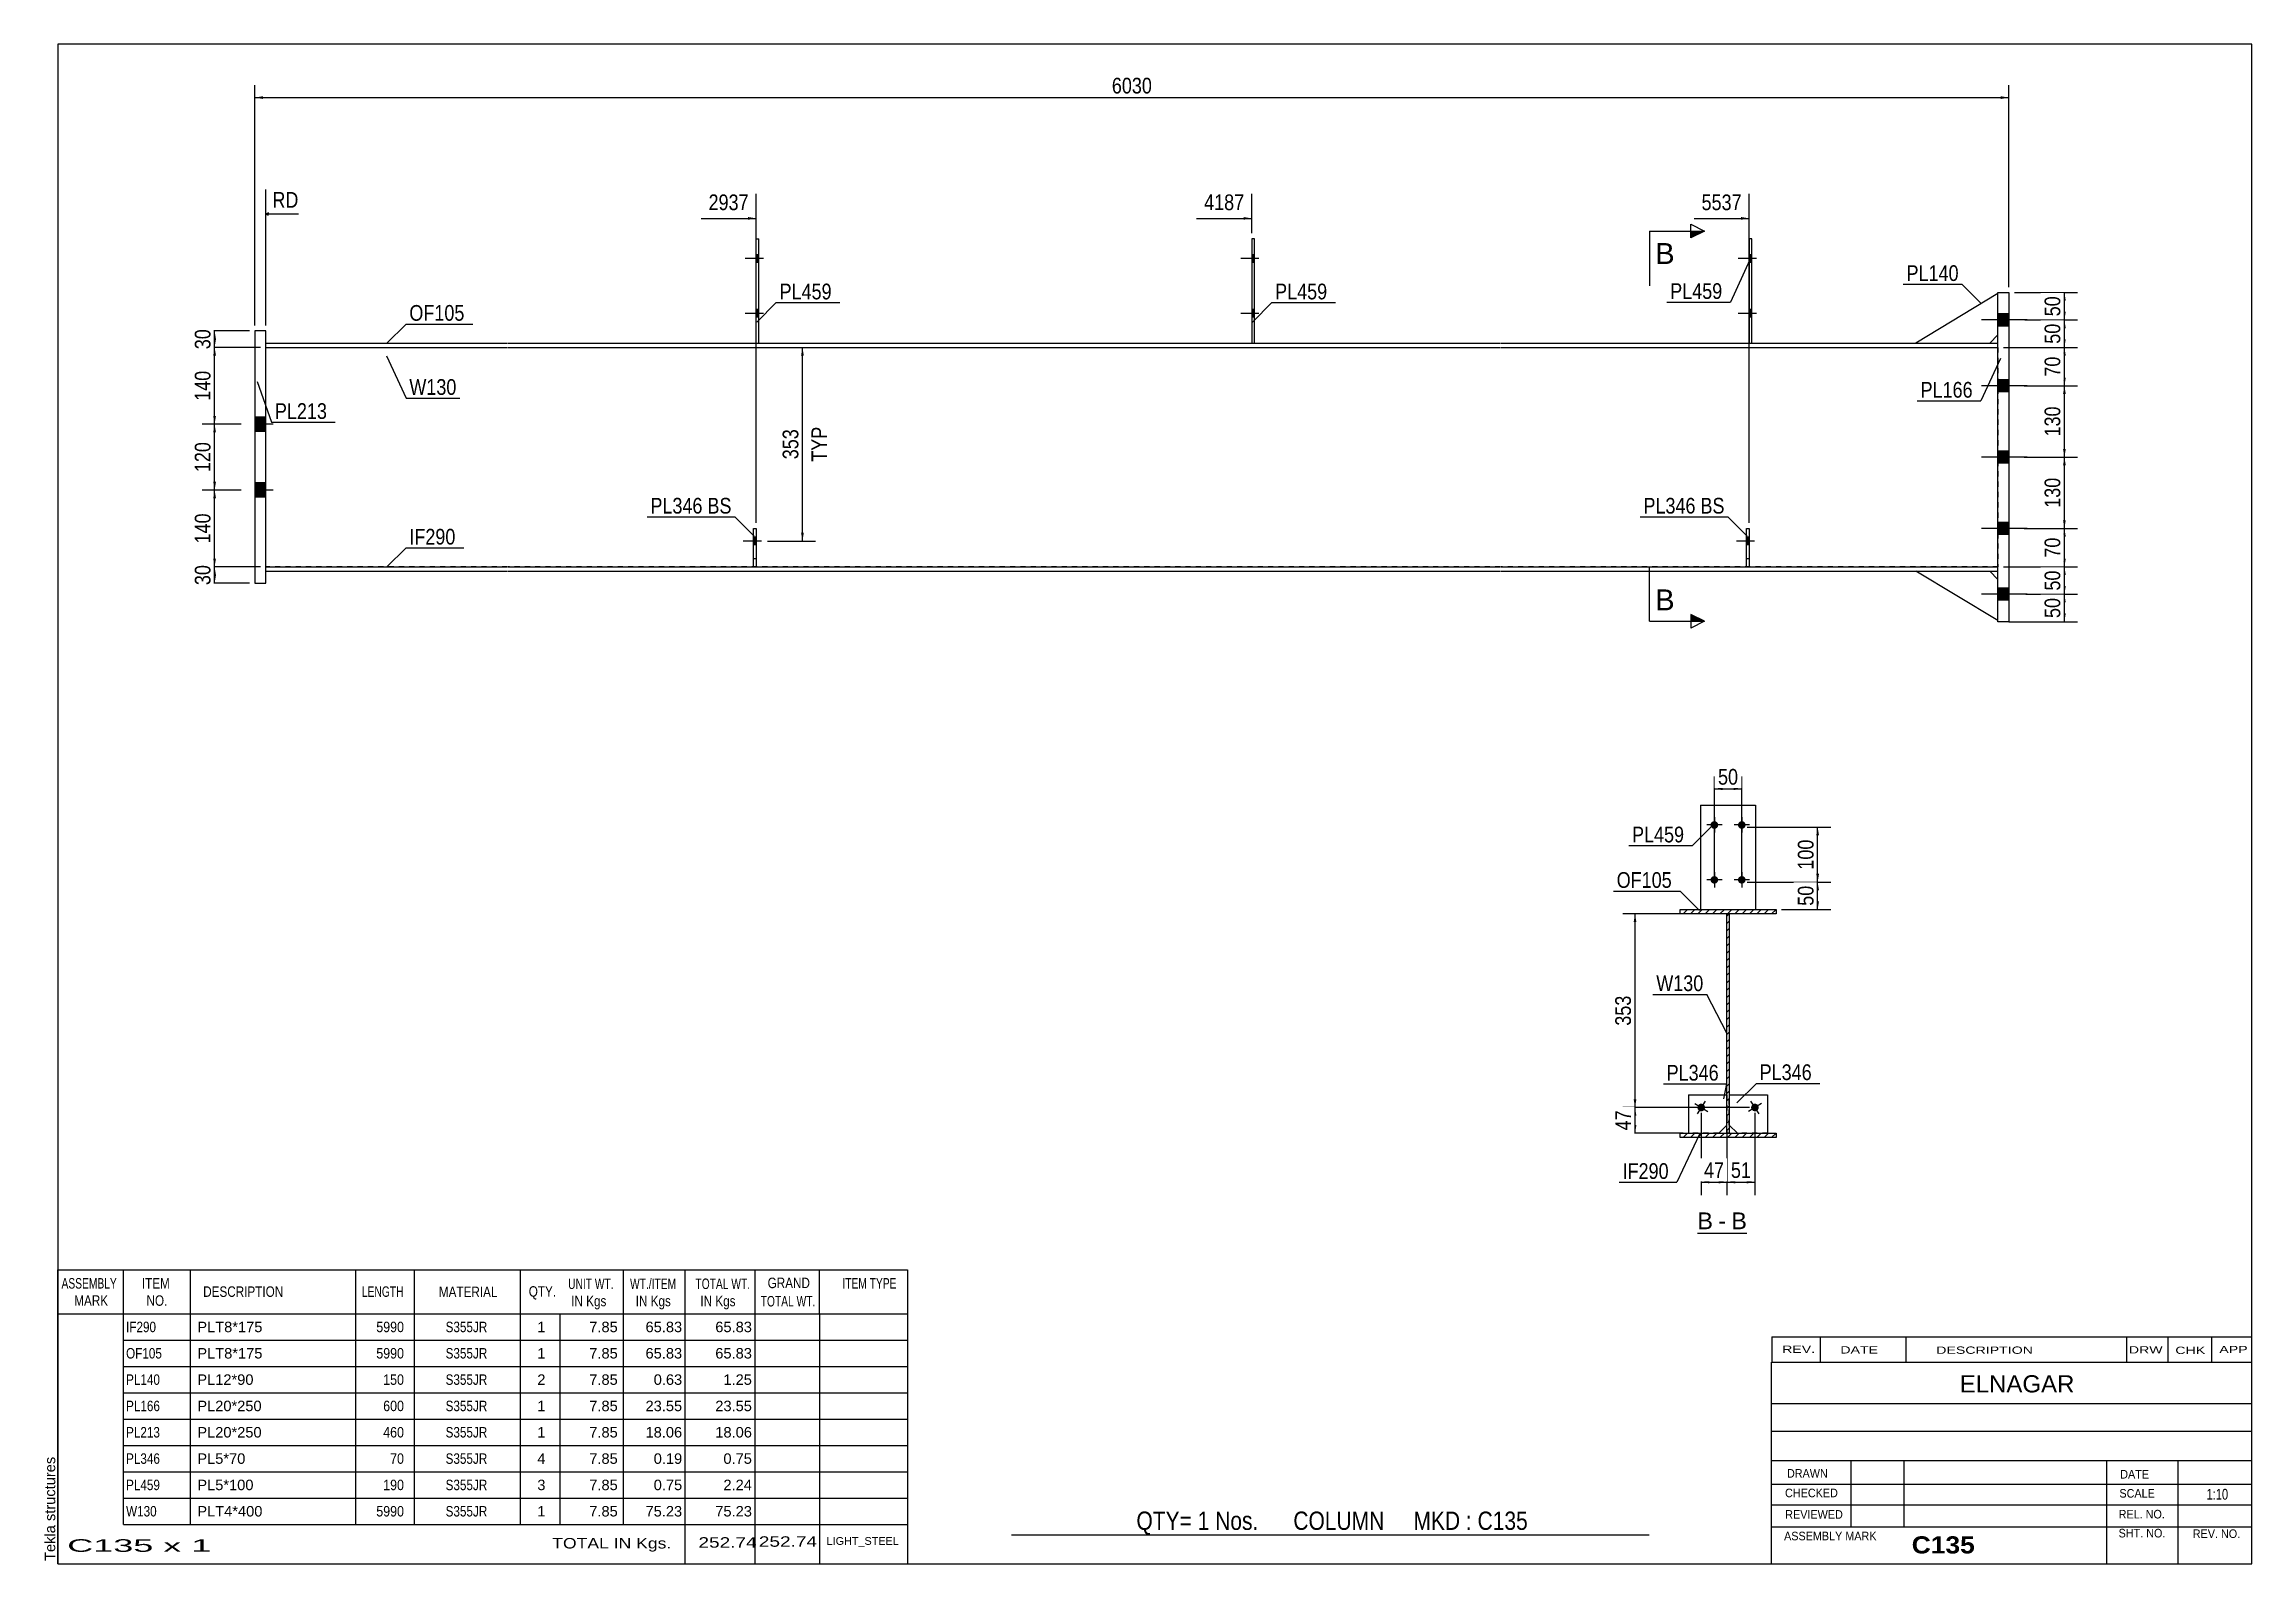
# Model space of a CAD drawing. Header units: millimetres. Extents: x -340 to 63, y -182 to 95.
import ezdxf

# ---------------------------------------------------------------- set-up
doc = ezdxf.new("R2010")
doc.units = ezdxf.units.MM
doc.linetypes.add('DXK_LINE_DOT1', pattern=[1.8814, 0.9407, -0.9407])
doc.linetypes.add('DXK_LINE_DOT2', pattern=[3.9198, 1.9599, -1.9599])
doc.styles.add('Arial', font='ARIAL.TTF', dxfattribs={"height": 0.2})
doc.styles.add('Arial Bold', font='ARIALBD.TTF', dxfattribs={"height": 0.2})
doc.styles.add('Arial Narrow', font='ARIALN.TTF', dxfattribs={"height": 0.2})

# ---------------------------------------------------------------- blocks, each defined once
blk = doc.blocks.new('Unknown-627317178-1209')
at = {"color": 5, "linetype": 'Continuous'}
for p, q in [((62.59, 95.28), (-337.41, 95.28)), ((-337.41, 95.28), (-337.41, -181.72)), ((62.59, -181.72), (62.59, 95.28)), ((-337.41, -181.72), (62.59, -181.72))]:
    blk.add_line(p, q, dxfattribs=at)
at = {"color": 174, "linetype": 'Continuous', "style": 'Arial'}
blk.add_text('Tekla structures', height=1.9102, rotation=90, dxfattribs=at).set_placement((-337.91, -181.22))
blk = doc.blocks.new('Unknown-627317178-13 - 1755')
at = {"color": 7, "linetype": 'Continuous'}
blk.add_line((-38.51, -121.5), (-29.49, -121.5), dxfattribs=at)
at = {"color": 0, "linetype": 'Continuous'}
blk.add_wipeout([(-35.67, -120.75), (-35.67, -117.55), (-38.51, -117.55), (-38.51, -120.75)], dxfattribs=at)
blk.add_wipeout([(-33.29, -120.75), (-33.29, -117.55), (-34.71, -117.55), (-34.71, -120.75)], dxfattribs=at)
at = {"color": 96, "linetype": 'Continuous', "style": 'Arial'}
blk.add_text('B', height=3.06, dxfattribs=at).set_placement((-38.51, -120.75))
at = {"color": 0, "linetype": 'Continuous'}
blk.add_wipeout([(-29.49, -120.75), (-29.49, -117.55), (-32.33, -117.55), (-32.33, -120.75)], dxfattribs=at)
at = {"color": 96, "linetype": 'Continuous', "style": 'Arial'}
for s, p in [('-', (-34.71, -120.75)), ('B', (-32.33, -120.75))]:
    blk.add_text(s, height=3.06, dxfattribs=at).set_placement(p)
blk = doc.blocks.new('Part-627317178-1471 - 1261')
at = {"color": 2, "linetype": 'Continuous'}
for p, q in [((-299.5, 40.8), (-255.5, 40.8)), ((-255.4, 40.8), (-164.8, 40.8)), ((-164.7, 40.8), (-74.45, 40.8)), ((-74.35, 40.8), (16.3, 40.8)), ((-299.5, 40), (-255.5, 40)), ((-255.4, 40), (-164.8, 40)), ((-164.7, 40), (-74.45, 40)), ((-74.35, 40), (16.3, 40))]:
    blk.add_line(p, q, dxfattribs=at)
at = {"color": 7, "linetype": 'DXK_LINE_DOT1'}
for p, q in [((-299.5, 40), (-299.5, 40.8)), ((16.3, 40), (16.3, 40.8))]:
    blk.add_line(p, q, dxfattribs=at)
blk = doc.blocks.new('Bolt-627317178-1264 - 1261')
at = {"linetype": 'Continuous'}
for points in [[(-28.55, 55.5), (-28.55, 56.9), (-29.05, 56.9), (-29.05, 55.5)], [(-28.55, 55.5), (-28.55, 56.9), (-29.05, 56.9), (-29.05, 55.5)], [(-28.55, 45.5), (-28.55, 46.9), (-29.05, 46.9), (-29.05, 45.5)], [(-28.55, 45.5), (-28.55, 46.9), (-29.05, 46.9), (-29.05, 45.5)]]:
    blk.add_hatch(color=3, dxfattribs=at).paths.add_polyline_path(points)
at = {"color": 3, "linetype": 'Continuous'}
for p, q in [((-28.55, 56.9), (-29.05, 56.9)), ((-28.55, 56.9), (-29.05, 56.9)), ((-27.75, 56.2), (-31.05, 56.2)), ((-27.75, 56.2), (-31.05, 56.2)), ((-28.55, 55.5), (-29.05, 55.5)), ((-28.55, 55.5), (-29.05, 55.5)), ((-27.75, 46.2), (-31.05, 46.2)), ((-27.75, 46.2), (-31.05, 46.2)), ((-28.55, 46.9), (-29.05, 46.9)), ((-28.55, 46.9), (-29.05, 46.9)), ((-28.55, 45.5), (-29.05, 45.5)), ((-28.55, 45.5), (-29.05, 45.5))]:
    blk.add_line(p, q, dxfattribs=at)
blk = doc.blocks.new('Bolt-627317178-1265 - 1261')
at = {"linetype": 'Continuous'}
for points in [[(-209.6, 55.5), (-209.6, 56.9), (-210.1, 56.9), (-210.1, 55.5)], [(-209.6, 55.5), (-209.6, 56.9), (-210.1, 56.9), (-210.1, 55.5)], [(-209.6, 45.5), (-209.6, 46.9), (-210.1, 46.9), (-210.1, 45.5)], [(-209.6, 45.5), (-209.6, 46.9), (-210.1, 46.9), (-210.1, 45.5)]]:
    blk.add_hatch(color=3, dxfattribs=at).paths.add_polyline_path(points)
at = {"color": 3, "linetype": 'Continuous'}
for p, q in [((-209.6, 56.9), (-210.1, 56.9)), ((-209.6, 56.9), (-210.1, 56.9)), ((-208.8, 56.2), (-212.1, 56.2)), ((-208.8, 56.2), (-212.1, 56.2)), ((-209.6, 55.5), (-210.1, 55.5)), ((-209.6, 55.5), (-210.1, 55.5)), ((-208.8, 46.2), (-212.1, 46.2)), ((-208.8, 46.2), (-212.1, 46.2)), ((-209.6, 46.9), (-210.1, 46.9)), ((-209.6, 46.9), (-210.1, 46.9)), ((-209.6, 45.5), (-210.1, 45.5)), ((-209.6, 45.5), (-210.1, 45.5))]:
    blk.add_line(p, q, dxfattribs=at)
blk = doc.blocks.new('Bolt-627317178-1266 - 1261')
at = {"linetype": 'Continuous'}
for points in [[(-119.25, 55.5), (-119.25, 56.9), (-119.75, 56.9), (-119.75, 55.5)], [(-119.25, 55.5), (-119.25, 56.9), (-119.75, 56.9), (-119.75, 55.5)], [(-119.25, 45.5), (-119.25, 46.9), (-119.75, 46.9), (-119.75, 45.5)], [(-119.25, 45.5), (-119.25, 46.9), (-119.75, 46.9), (-119.75, 45.5)]]:
    blk.add_hatch(color=3, dxfattribs=at).paths.add_polyline_path(points)
at = {"color": 3, "linetype": 'Continuous'}
for p, q in [((-119.25, 56.9), (-119.75, 56.9)), ((-119.25, 56.9), (-119.75, 56.9)), ((-118.45, 56.2), (-121.75, 56.2)), ((-118.45, 56.2), (-121.75, 56.2)), ((-119.25, 55.5), (-119.75, 55.5)), ((-119.25, 55.5), (-119.75, 55.5)), ((-118.45, 46.2), (-121.75, 46.2)), ((-118.45, 46.2), (-121.75, 46.2)), ((-119.25, 46.9), (-119.75, 46.9)), ((-119.25, 46.9), (-119.75, 46.9)), ((-119.25, 45.5), (-119.75, 45.5)), ((-119.25, 45.5), (-119.75, 45.5))]:
    blk.add_line(p, q, dxfattribs=at)
blk = doc.blocks.new('Bolt-627317178-1267 - 1261')
at = {"linetype": 'Continuous'}
blk.add_hatch(color=3, dxfattribs=at).paths.add_polyline_path([(-210.1, 4), (-210.1, 5.4), (-210.6, 5.4), (-210.6, 4)])
at = {"color": 3, "linetype": 'Continuous'}
for p, q in [((-209.15, 4.7), (-212.45, 4.7)), ((-210.1, 5.4), (-210.6, 5.4)), ((-210.1, 4), (-210.6, 4))]:
    blk.add_line(p, q, dxfattribs=at)
blk = doc.blocks.new('Part-627317178-1331 - 1261')
at = {"color": 7, "linetype": 'DXK_LINE_DOT1'}
for p, q in [((-29.55, 0), (-29.55, 7)), ((-29.55, 7), (-29.05, 7)), ((-29.05, 7), (-29.05, 0))]:
    blk.add_line(p, q, dxfattribs=at)
blk = doc.blocks.new('Bolt-627317178-1268 - 1261')
at = {"color": 3, "linetype": 'DXK_LINE_DOT2'}
for p, q in [((-209.15, 4.7), (-212.45, 4.7)), ((-210.1, 5.4), (-210.6, 5.4)), ((-210.1, 4), (-210.6, 4))]:
    blk.add_line(p, q, dxfattribs=at)
blk = doc.blocks.new('Bolt-627317178-1269 - 1261')
at = {"linetype": 'Continuous'}
for points in [[(-301.5, 27.3), (-301.5, 24.7), (-299.5, 24.7), (-299.5, 27.3)], [(-301.5, 27.3), (-301.5, 24.7), (-299.5, 24.7), (-299.5, 27.3)], [(-301.5, 15.3), (-301.5, 12.7), (-299.5, 12.7), (-299.5, 15.3)], [(-301.5, 15.3), (-301.5, 12.7), (-299.5, 12.7), (-299.5, 15.3)]]:
    blk.add_hatch(color=3, dxfattribs=at).paths.add_polyline_path(points)
at = {"color": 3, "linetype": 'Continuous'}
for p, q in [((-299.5, 27.3), (-301.5, 27.3)), ((-299.5, 27.3), (-301.5, 27.3)), ((-298.2, 26), (-301.5, 26)), ((-298.2, 26), (-301.5, 26)), ((-299.5, 24.7), (-301.5, 24.7)), ((-299.5, 24.7), (-301.5, 24.7)), ((-299.5, 15.3), (-301.5, 15.3)), ((-299.5, 15.3), (-301.5, 15.3)), ((-298.2, 14), (-301.5, 14)), ((-298.2, 14), (-301.5, 14)), ((-299.5, 12.7), (-301.5, 12.7)), ((-299.5, 12.7), (-301.5, 12.7))]:
    blk.add_line(p, q, dxfattribs=at)
blk = doc.blocks.new('Part-627317178-1405 - 1261')
at = {"color": 2, "linetype": 'Continuous'}
for p, q in [((-299.5, 43), (-301.5, 43)), ((-301.5, 43), (-301.5, -3)), ((-299.5, -3), (-299.5, 43)), ((-301.5, -3), (-299.5, -3))]:
    blk.add_line(p, q, dxfattribs=at)
blk = doc.blocks.new('Bolt-627317178-1270 - 1261')
at = {"linetype": 'Continuous'}
for points in [[(16.3, 46.1), (16.3, 43.9), (18.3, 43.9), (18.3, 46.1)], [(16.3, 46.1), (16.3, 43.9), (18.3, 43.9), (18.3, 46.1)], [(16.3, 34.1), (16.3, 31.9), (18.3, 31.9), (18.3, 34.1)], [(16.3, 34.1), (16.3, 31.9), (18.3, 31.9), (18.3, 34.1)], [(16.3, 21.1), (16.3, 18.9), (18.3, 18.9), (18.3, 21.1)], [(16.3, 21.1), (16.3, 18.9), (18.3, 18.9), (18.3, 21.1)], [(16.3, 8.1), (16.3, 5.9), (18.3, 5.9), (18.3, 8.1)], [(16.3, 8.1), (16.3, 5.9), (18.3, 5.9), (18.3, 8.1)], [(16.3, -3.9), (16.3, -6.1), (18.3, -6.1), (18.3, -3.9)], [(16.3, -3.9), (16.3, -6.1), (18.3, -6.1), (18.3, -3.9)]]:
    blk.add_hatch(color=3, dxfattribs=at).paths.add_polyline_path(points)
at = {"color": 3, "linetype": 'Continuous'}
for p, q in [((21.6, 45), (13.3, 45)), ((21.6, 45), (13.3, 45)), ((18.3, 46.1), (16.3, 46.1)), ((18.3, 46.1), (16.3, 46.1)), ((18.3, 43.9), (16.3, 43.9)), ((18.3, 43.9), (16.3, 43.9)), ((21.6, 33), (13.3, 33)), ((21.6, 33), (13.3, 33)), ((18.3, 34.1), (16.3, 34.1)), ((18.3, 34.1), (16.3, 34.1)), ((18.3, 31.9), (16.3, 31.9)), ((18.3, 31.9), (16.3, 31.9)), ((18.3, 21.1), (16.3, 21.1)), ((18.3, 21.1), (16.3, 21.1)), ((21.6, 20), (13.3, 20)), ((21.6, 20), (13.3, 20)), ((18.3, 18.9), (16.3, 18.9)), ((18.3, 18.9), (16.3, 18.9)), ((18.3, 8.1), (16.3, 8.1)), ((18.3, 8.1), (16.3, 8.1)), ((21.6, 7), (13.3, 7)), ((21.6, 7), (13.3, 7)), ((18.3, 5.9), (16.3, 5.9)), ((18.3, 5.9), (16.3, 5.9)), ((18.3, -3.9), (16.3, -3.9)), ((18.3, -3.9), (16.3, -3.9)), ((21.6, -5), (13.3, -5)), ((21.6, -5), (13.3, -5)), ((18.3, -6.1), (16.3, -6.1)), ((18.3, -6.1), (16.3, -6.1))]:
    blk.add_line(p, q, dxfattribs=at)
blk = doc.blocks.new('Part-627317178-1287 - 1261')
at = {"color": 7, "linetype": 'DXK_LINE_DOT1'}
for p, q in [((-299.5, 40), (-255.5, 40)), ((-299.5, 0), (-299.5, 40)), ((-255.4, 40), (-164.8, 40)), ((-164.7, 40), (-74.45, 40)), ((-74.35, 40), (16.3, 40)), ((16.3, 40), (16.3, 0)), ((-255.5, 0), (-299.5, 0)), ((-164.8, 0), (-255.4, 0)), ((-74.45, 0), (-164.7, 0)), ((16.3, 0), (-74.35, 0))]:
    blk.add_line(p, q, dxfattribs=at)
blk = doc.blocks.new('Part-627317178-1373 - 1261')
at = {"color": 7, "linetype": 'DXK_LINE_DOT1'}
for p, q in [((-210.6, 0), (-210.6, 7)), ((-210.6, 7), (-210.1, 7)), ((-210.1, 7), (-210.1, 0))]:
    blk.add_line(p, q, dxfattribs=at)
blk = doc.blocks.new('Part-627317178-1309 - 1261')
at = {"color": 2, "linetype": 'Continuous'}
for p, q in [((-29.55, 0), (-29.55, 7)), ((-29.55, 7), (-29.05, 7)), ((-29.05, 7), (-29.05, 0))]:
    blk.add_line(p, q, dxfattribs=at)
at = {"color": 7, "linetype": 'DXK_LINE_DOT1'}
blk.add_line((-29.55, 1.5), (-29.05, 1.5), dxfattribs=at)
blk = doc.blocks.new('Part-627317178-1353 - 1261')
at = {"color": 2, "linetype": 'Continuous'}
for p, q in [((-28.55, 59.8), (-29.05, 59.8)), ((-29.05, 59.8), (-29.05, 40.8)), ((-28.55, 40.8), (-28.55, 59.8))]:
    blk.add_line(p, q, dxfattribs=at)
at = {"color": 7, "linetype": 'DXK_LINE_DOT1'}
blk.add_line((-29.05, 40.8), (-28.55, 40.8), dxfattribs=at)
blk = doc.blocks.new('Part-627317178-1358 - 1261')
at = {"color": 2, "linetype": 'Continuous'}
for p, q in [((-210.1, 40.8), (-210.1, 59.8)), ((-210.1, 59.8), (-209.6, 59.8)), ((-209.6, 40.8), (-209.6, 59.8))]:
    blk.add_line(p, q, dxfattribs=at)
at = {"color": 7, "linetype": 'DXK_LINE_DOT1'}
blk.add_line((-210.1, 40.8), (-209.6, 40.8), dxfattribs=at)
blk = doc.blocks.new('Part-627317178-1427 - 1261')
at = {"color": 2, "linetype": 'Continuous'}
for p, q in [((16.3, 50), (18.3, 50)), ((16.3, -10), (16.3, 50)), ((18.3, 50), (18.3, -10)), ((18.3, -10), (16.3, -10))]:
    blk.add_line(p, q, dxfattribs=at)
blk = doc.blocks.new('Part-627317178-1363 - 1261')
at = {"color": 2, "linetype": 'Continuous'}
for p, q in [((-119.25, 59.8), (-119.75, 59.8)), ((-119.75, 59.8), (-119.75, 40.8)), ((-119.25, 40.8), (-119.25, 59.8))]:
    blk.add_line(p, q, dxfattribs=at)
at = {"color": 7, "linetype": 'DXK_LINE_DOT1'}
blk.add_line((-119.75, 40.8), (-119.25, 40.8), dxfattribs=at)
blk = doc.blocks.new('Part-627317178-1368 - 1261')
at = {"color": 2, "linetype": 'Continuous'}
for p, q in [((-210.6, 0), (-210.6, 7)), ((-210.6, 7), (-210.1, 7)), ((-210.1, 7), (-210.1, 0))]:
    blk.add_line(p, q, dxfattribs=at)
at = {"color": 7, "linetype": 'DXK_LINE_DOT1'}
blk.add_line((-210.6, 1.5), (-210.1, 1.5), dxfattribs=at)
blk = doc.blocks.new('Part-627317178-1378 - 1261')
at = {"color": 2, "linetype": 'Continuous'}
for p, q in [((16.3, -9.8), (1.3, -0.8)), ((14.8, -0.8), (16.3, -2.3))]:
    blk.add_line(p, q, dxfattribs=at)
at = {"color": 7, "linetype": 'DXK_LINE_DOT1'}
for p, q in [((1.3, -0.8), (14.8, -0.8)), ((16.3, -9.8), (16.3, -2.3))]:
    blk.add_line(p, q, dxfattribs=at)
blk = doc.blocks.new('Part-627317178-1383 - 1261')
at = {"color": 2, "linetype": 'Continuous'}
for p, q in [((16.3, 49.8), (1.3, 40.8)), ((14.8, 40.8), (16.3, 42.3))]:
    blk.add_line(p, q, dxfattribs=at)
at = {"color": 7, "linetype": 'DXK_LINE_DOT1'}
for p, q in [((16.3, 42.3), (16.3, 49.8)), ((1.3, 40.8), (14.8, 40.8))]:
    blk.add_line(p, q, dxfattribs=at)
blk = doc.blocks.new('Part-627317178-1449 - 1261')
at = {"color": 2, "linetype": 'Continuous'}
for p, q in [((-299.5, 0), (-255.5, 0)), ((-255.4, 0), (-164.8, 0)), ((-164.7, 0), (-74.45, 0)), ((-74.35, 0), (16.3, 0)), ((-299.5, -0.8), (-255.5, -0.8)), ((-255.4, -0.8), (-164.8, -0.8)), ((-164.7, -0.8), (-74.45, -0.8)), ((-74.35, -0.8), (16.3, -0.8))]:
    blk.add_line(p, q, dxfattribs=at)
at = {"color": 7, "linetype": 'DXK_LINE_DOT1'}
for p, q in [((-299.5, -0.8), (-299.5, 0)), ((16.3, -0.8), (16.3, 0))]:
    blk.add_line(p, q, dxfattribs=at)
blk = doc.blocks.new('Bolt-627317178-1472 - 1261')
at = {"color": 3, "linetype": 'DXK_LINE_DOT2'}
for p, q in [((-28.1, 4.7), (-31.4, 4.7)), ((-29.05, 5.4), (-29.55, 5.4)), ((-29.05, 4), (-29.55, 4))]:
    blk.add_line(p, q, dxfattribs=at)
blk = doc.blocks.new('Bolt-627317178-1473 - 1261')
at = {"linetype": 'Continuous'}
blk.add_hatch(color=3, dxfattribs=at).paths.add_polyline_path([(-29.05, 4), (-29.05, 5.4), (-29.55, 5.4), (-29.55, 4)])
at = {"color": 3, "linetype": 'Continuous'}
for p, q in [((-28.1, 4.7), (-31.4, 4.7)), ((-29.05, 5.4), (-29.55, 5.4)), ((-29.05, 4), (-29.55, 4))]:
    blk.add_line(p, q, dxfattribs=at)
blk = doc.blocks.new('Bolt-627317178-1759 - 1755')
at = {"linetype": 'Continuous'}
blk.add_hatch(color=3, dxfattribs=at).paths.add_polyline_path([(-37.44, -97.97, -1), (-38.19, -99.15, -1)])
at = {"color": 3, "linetype": 'Continuous'}
for p, q in [((-39, -97.81), (-36.63, -99.31)), ((-37.06, -97.38), (-38.57, -99.74))]:
    blk.add_line(p, q, dxfattribs=at)
blk = doc.blocks.new('Bolt-627317178-1758 - 1755')
at = {"linetype": 'Continuous'}
blk.add_hatch(color=3, dxfattribs=at).paths.add_polyline_path([(-27.64, -99.15, -1), (-28.39, -97.97, -1)])
at = {"color": 3, "linetype": 'Continuous'}
for p, q in [((-26.83, -97.81), (-29.2, -99.31)), ((-27.26, -99.74), (-28.77, -97.38))]:
    blk.add_line(p, q, dxfattribs=at)
blk = doc.blocks.new('Bolt-627317178-1760 - 1755')
at = {"linetype": 'Continuous'}
for points in [[(-34.71, -47.06, -1), (-36.11, -47.06, -1)], [(-29.71, -47.06, -1), (-31.11, -47.06, -1)], [(-34.71, -57.06, -1), (-36.11, -57.06, -1)], [(-29.71, -57.06, -1), (-31.11, -57.06, -1)]]:
    blk.add_hatch(color=3, dxfattribs=at).paths.add_polyline_path(points)
at = {"color": 3, "linetype": 'Continuous'}
for p, q in [((-34.01, -47.06), (-36.81, -47.06)), ((-35.41, -45.66), (-35.41, -48.46)), ((-29.01, -47.06), (-31.81, -47.06)), ((-30.41, -45.66), (-30.41, -48.46)), ((-35.41, -55.66), (-35.41, -58.46)), ((-30.41, -55.66), (-30.41, -58.46)), ((-34.01, -57.06), (-36.81, -57.06)), ((-29.01, -57.06), (-31.81, -57.06))]:
    blk.add_line(p, q, dxfattribs=at)
blk = doc.blocks.new('Part-627317178-1771 - 1755')
at = {"linetype": 'Continuous'}
h = blk.add_hatch(dxfattribs=at)
h.set_pattern_fill('', scale=0.3, style=0, pattern_type=0)
h.set_pattern_definition([(45, (-32.7145, -63.2624), (-0.67352, 0.67352), [])])
h.paths.add_polyline_path([(-32.71, -103.26), (-32.71, -63.26), (-33.11, -63.26), (-33.11, -103.26)])
at = {"color": 2, "linetype": 'Continuous'}
for p, q in [((-33.11, -103.26), (-33.11, -63.26)), ((-33.11, -63.26), (-32.71, -63.26)), ((-32.71, -63.26), (-32.71, -103.26)), ((-32.71, -103.26), (-33.11, -103.26))]:
    blk.add_line(p, q, dxfattribs=at)
blk = doc.blocks.new('Part-627317178-1772 - 1755')
at = {"color": 2, "linetype": 'Continuous'}
for p, q in [((-32.71, -96.26), (-25.71, -96.26)), ((-25.71, -96.26), (-25.71, -103.26)), ((-31.21, -103.26), (-32.71, -101.76))]:
    blk.add_line(p, q, dxfattribs=at)
at = {"color": 7, "linetype": 'DXK_LINE_DOT1'}
for p, q in [((-32.71, -101.76), (-32.71, -96.26)), ((-25.71, -103.26), (-31.21, -103.26))]:
    blk.add_line(p, q, dxfattribs=at)
blk = doc.blocks.new('Part-627317178-1773 - 1755')
at = {"color": 2, "linetype": 'Continuous'}
for p, q in [((-40.11, -96.26), (-33.11, -96.26)), ((-40.11, -96.26), (-40.11, -103.26)), ((-33.11, -101.76), (-34.61, -103.26))]:
    blk.add_line(p, q, dxfattribs=at)
at = {"color": 7, "linetype": 'DXK_LINE_DOT1'}
for p, q in [((-33.11, -96.26), (-33.11, -101.76)), ((-34.61, -103.26), (-40.11, -103.26))]:
    blk.add_line(p, q, dxfattribs=at)
blk = doc.blocks.new('Part-627317178-1774 - 1755')
at = {"color": 2, "linetype": 'Continuous'}
for p, q in [((-37.91, -43.46), (-27.91, -43.46)), ((-37.91, -43.46), (-37.91, -62.46)), ((-27.91, -43.46), (-27.91, -62.46))]:
    blk.add_line(p, q, dxfattribs=at)
at = {"color": 7, "linetype": 'DXK_LINE_DOT1'}
blk.add_line((-37.91, -62.46), (-27.91, -62.46), dxfattribs=at)
blk = doc.blocks.new('Part-627317178-1812 - 1755')
at = {"linetype": 'Continuous'}
h = blk.add_hatch(dxfattribs=at)
h.set_pattern_fill('', scale=0.3, style=0, pattern_type=0)
h.set_pattern_definition([(45, (-24.1645, -103.2624), (-0.67352, 0.67352), [])])
h.paths.add_polyline_path([(-24.16, -104.06), (-24.16, -103.26), (-41.66, -103.26), (-41.66, -104.06)])
at = {"color": 2, "linetype": 'Continuous'}
for p, q in [((-41.66, -104.06), (-41.66, -103.26)), ((-41.66, -103.26), (-24.16, -103.26)), ((-24.16, -104.06), (-41.66, -104.06)), ((-24.16, -103.26), (-24.16, -104.06))]:
    blk.add_line(p, q, dxfattribs=at)
blk = doc.blocks.new('Part-627317178-1817 - 1755')
at = {"linetype": 'Continuous'}
h = blk.add_hatch(dxfattribs=at)
h.set_pattern_fill('', scale=0.3, style=0, pattern_type=0)
h.set_pattern_definition([(45, (-24.1645, -62.4624), (-0.67352, 0.67352), [])])
h.paths.add_polyline_path([(-24.16, -63.26), (-24.16, -62.46), (-41.66, -62.46), (-41.66, -63.26)])
at = {"color": 2, "linetype": 'Continuous'}
for p, q in [((-41.66, -63.26), (-41.66, -62.46)), ((-41.66, -62.46), (-24.16, -62.46)), ((-24.16, -63.26), (-41.66, -63.26)), ((-24.16, -62.46), (-24.16, -63.26))]:
    blk.add_line(p, q, dxfattribs=at)
blk = doc.blocks.new('StraightDimension-627317178-1520 - 1261')
at = {"linetype": 'Continuous'}
for points in [[(-309.1, 12.5), (-308.85, 14), (-308.6, 12.5)], [(-308.6, 1.5), (-308.85, 0), (-309.1, 1.5)]]:
    blk.add_hatch(color=7, dxfattribs=at).paths.add_polyline_path(points)
at = {"color": 7, "linetype": 'Continuous'}
for p, q in [((-304, 14), (-311.1, 14)), ((-308.85, 0), (-308.85, 14)), ((-300.5, 0), (-311.1, 0))]:
    blk.add_line(p, q, dxfattribs=at)
at = {"color": 0}
blk.add_wipeout([(-309, 10.34), (-313.2, 10.34), (-313.2, 3.66), (-309, 3.66)], dxfattribs=at)
at = {"color": 3, "style": 'Arial Narrow'}
blk.add_text('140', height=2.863, rotation=90.0002, dxfattribs=at).set_placement((-309.6, 4.26))
blk = doc.blocks.new('StraightDimension-627317178-2735 - 1261')
at = {"linetype": 'Continuous'}
for points in [[(28.16, 31.5), (28.41, 33), (28.66, 31.5)], [(28.66, 21.5), (28.41, 20), (28.16, 21.5)]]:
    blk.add_hatch(color=7, dxfattribs=at).paths.add_polyline_path(points)
at = {"color": 7, "linetype": 'Continuous'}
for p, q in [((21.09, 33), (30.81, 33)), ((28.41, 20), (28.41, 33)), ((21.09, 20), (30.81, 20))]:
    blk.add_line(p, q, dxfattribs=at)
at = {"color": 0}
blk.add_wipeout([(28.26, 29.84), (24.06, 29.84), (24.06, 23.16), (28.26, 23.16)], dxfattribs=at)
at = {"color": 3, "style": 'Arial Narrow'}
blk.add_text('130', height=2.863, rotation=90.0002, dxfattribs=at).set_placement((27.66, 23.76))
blk = doc.blocks.new('StraightDimension-627317178-1538 - 1261')
at = {"linetype": 'Continuous'}
for points in [[(-309.1, -1.5), (-308.85, 0), (-308.6, -1.5)], [(-308.6, -1.5), (-308.85, -3), (-309.1, -1.5)]]:
    blk.add_hatch(color=7, dxfattribs=at).paths.add_polyline_path(points)
at = {"color": 7, "linetype": 'Continuous'}
for p, q in [((-300.5, 0), (-311.1, 0)), ((-308.85, -3), (-308.85, 0)), ((-302.5, -3), (-311.1, -3))]:
    blk.add_line(p, q, dxfattribs=at)
at = {"color": 0}
blk.add_wipeout([(-309, 0.93), (-313.2, 0.93), (-313.2, -3.93), (-309, -3.93)], dxfattribs=at)
at = {"color": 3, "style": 'Arial Narrow'}
blk.add_text('30', height=2.863, rotation=90.0002, dxfattribs=at).set_placement((-309.6, -3.33))
blk = doc.blocks.new('StraightDimension-627317178-2736 - 1261')
at = {"linetype": 'Continuous'}
for points in [[(28.16, 18.5), (28.41, 20), (28.66, 18.5)], [(28.66, 8.5), (28.41, 7), (28.16, 8.5)]]:
    blk.add_hatch(color=7, dxfattribs=at).paths.add_polyline_path(points)
at = {"color": 7, "linetype": 'Continuous'}
for p, q in [((21.09, 20), (30.81, 20)), ((28.41, 7), (28.41, 20)), ((21.09, 7), (30.81, 7))]:
    blk.add_line(p, q, dxfattribs=at)
at = {"color": 0}
blk.add_wipeout([(28.26, 16.84), (24.06, 16.84), (24.06, 10.16), (28.26, 10.16)], dxfattribs=at)
at = {"color": 3, "style": 'Arial Narrow'}
blk.add_text('130', height=2.863, rotation=90.0002, dxfattribs=at).set_placement((27.66, 10.76))
blk = doc.blocks.new('StraightDimension-627317178-2732 - 1261')
at = {"linetype": 'Continuous'}
for points in [[(28.16, 48.5), (28.41, 50), (28.66, 48.5)], [(28.66, 46.5), (28.41, 45), (28.16, 46.5)]]:
    blk.add_hatch(color=7, dxfattribs=at).paths.add_polyline_path(points)
at = {"color": 7, "linetype": 'Continuous'}
for p, q in [((19.3, 50), (30.81, 50)), ((28.41, 45), (28.41, 50)), ((21.18, 45), (30.81, 45))]:
    blk.add_line(p, q, dxfattribs=at)
at = {"color": 0}
blk.add_wipeout([(28.26, 49.93), (24.06, 49.93), (24.06, 45.07), (28.26, 45.07)], dxfattribs=at)
at = {"color": 3, "style": 'Arial Narrow'}
blk.add_text('50', height=2.863, rotation=90.0002, dxfattribs=at).set_placement((27.66, 45.67))
blk = doc.blocks.new('StraightDimension-627317178-2965 - 1261')
at = {"linetype": 'Continuous'}
blk.add_hatch(color=7, dxfattribs=at).paths.add_polyline_path([(-30.55, 63.77), (-29.05, 63.52), (-30.55, 63.27)])
at = {"color": 7, "linetype": 'Continuous'}
for p, q in [((-29.05, 8), (-29.05, 68.02)), ((-39.11, 63.52), (-29.05, 63.52))]:
    blk.add_line(p, q, dxfattribs=at)
at = {"color": 0}
blk.add_wipeout([(-29.82, 64.42), (-29.82, 68.62), (-38.34, 68.62), (-38.34, 64.42)], dxfattribs=at)
at = {"color": 3, "style": 'Arial Narrow'}
blk.add_text('5537', height=2.863, dxfattribs=at).set_placement((-37.74, 65.02))
blk = doc.blocks.new('StraightDimension-627317178-2966 - 1261')
at = {"linetype": 'Continuous'}
blk.add_hatch(color=7, dxfattribs=at).paths.add_polyline_path([(-121.25, 63.77), (-119.75, 63.52), (-121.25, 63.27)])
at = {"color": 7, "linetype": 'Continuous'}
for p, q in [((-119.75, 60.8), (-119.75, 68.02)), ((-129.81, 63.52), (-119.75, 63.52))]:
    blk.add_line(p, q, dxfattribs=at)
at = {"color": 0}
blk.add_wipeout([(-120.53, 64.42), (-120.53, 68.62), (-129.04, 68.62), (-129.04, 64.42)], dxfattribs=at)
at = {"color": 3, "style": 'Arial Narrow'}
blk.add_text('4187', height=2.863, dxfattribs=at).set_placement((-128.44, 65.02))
blk = doc.blocks.new('StraightDimension-627317178-1620 - 1261')
at = {"linetype": 'Continuous'}
for points in [[(-300, 85.29), (-301.5, 85.54), (-300, 85.79)], [(16.8, 85.79), (18.3, 85.54), (16.8, 85.29)]]:
    blk.add_hatch(color=7, dxfattribs=at).paths.add_polyline_path(points)
at = {"color": 7, "linetype": 'Continuous'}
for p, q in [((-301.5, 44), (-301.5, 87.79)), ((-301.5, 85.54), (18.3, 85.54)), ((18.3, 51), (18.3, 87.79))]:
    blk.add_line(p, q, dxfattribs=at)
at = {"color": 0}
blk.add_wipeout([(-137.34, 85.69), (-137.34, 89.89), (-145.86, 89.89), (-145.86, 85.69)], dxfattribs=at)
at = {"color": 3, "style": 'Arial Narrow'}
blk.add_text('6030', height=2.863, dxfattribs=at).set_placement((-145.26, 86.29))
blk = doc.blocks.new('StraightDimension-627317178-1528 - 1261')
at = {"linetype": 'Continuous'}
for points in [[(-309.1, 38.5), (-308.85, 40), (-308.6, 38.5)], [(-308.6, 27.5), (-308.85, 26), (-309.1, 27.5)]]:
    blk.add_hatch(color=7, dxfattribs=at).paths.add_polyline_path(points)
at = {"color": 7, "linetype": 'Continuous'}
for p, q in [((-300.5, 40), (-311.1, 40)), ((-308.85, 26), (-308.85, 40)), ((-304, 26), (-311.1, 26))]:
    blk.add_line(p, q, dxfattribs=at)
at = {"color": 0}
blk.add_wipeout([(-309, 36.34), (-313.2, 36.34), (-313.2, 29.66), (-309, 29.66)], dxfattribs=at)
at = {"color": 3, "style": 'Arial Narrow'}
blk.add_text('140', height=2.863, rotation=90.0002, dxfattribs=at).set_placement((-309.6, 30.26))
blk = doc.blocks.new('StraightDimension-627317178-1503 - 1261')
at = {"linetype": 'Continuous'}
for points in [[(-309.1, 41.5), (-308.85, 43), (-308.6, 41.5)], [(-308.6, 41.5), (-308.85, 40), (-309.1, 41.5)]]:
    blk.add_hatch(color=7, dxfattribs=at).paths.add_polyline_path(points)
at = {"color": 7, "linetype": 'Continuous'}
for p, q in [((-302.5, 43), (-311.1, 43)), ((-308.85, 40), (-308.85, 43)), ((-300.5, 40), (-311.1, 40))]:
    blk.add_line(p, q, dxfattribs=at)
at = {"color": 0}
blk.add_wipeout([(-309, 43.93), (-313.2, 43.93), (-313.2, 39.07), (-309, 39.07)], dxfattribs=at)
at = {"color": 3, "style": 'Arial Narrow'}
blk.add_text('30', height=2.863, rotation=90.0002, dxfattribs=at).set_placement((-309.6, 39.67))
blk = doc.blocks.new('StraightDimension-627317178-1629 - 1261')
at = {"linetype": 'Continuous'}
for points in [[(-201.92, 38.5), (-201.67, 40), (-201.42, 38.5)], [(-201.42, 6.2), (-201.67, 4.7), (-201.92, 6.2)]]:
    blk.add_hatch(color=7, dxfattribs=at).paths.add_polyline_path(points)
at = {"color": 7, "linetype": 'Continuous'}
for p, q in [((-203.25, 40), (-199.27, 40)), ((-201.67, 4.7), (-201.67, 40)), ((-208.03, 4.7), (-199.27, 4.7))]:
    blk.add_line(p, q, dxfattribs=at)
at = {"color": 0}
blk.add_wipeout([(-201.82, 25.69), (-206.02, 25.69), (-206.02, 19.01), (-201.82, 19.01)], dxfattribs=at)
at = {"color": 0, "linetype": 'Continuous'}
blk.add_wipeout([(-196.57, 26.14), (-200.77, 26.14), (-200.77, 18.56), (-196.57, 18.56)], dxfattribs=at)
at = {"color": 3, "style": 'Arial Narrow'}
blk.add_text('353', height=2.863, rotation=90.0002, dxfattribs=at).set_placement((-202.42, 19.61))
at = {"color": 3, "linetype": 'Continuous', "style": 'Arial Narrow'}
blk.add_text('TYP', height=2.863, rotation=90.0002, dxfattribs=at).set_placement((-197.17, 19.16))
blk = doc.blocks.new('StraightDimension-627317178-2733 - 1261')
at = {"linetype": 'Continuous'}
for points in [[(28.16, 43.5), (28.41, 45), (28.66, 43.5)], [(28.66, 41.5), (28.41, 40), (28.16, 41.5)]]:
    blk.add_hatch(color=7, dxfattribs=at).paths.add_polyline_path(points)
at = {"color": 7, "linetype": 'Continuous'}
for p, q in [((21.18, 45), (30.81, 45)), ((28.41, 40), (28.41, 45)), ((17.3, 40), (30.81, 40))]:
    blk.add_line(p, q, dxfattribs=at)
at = {"color": 0}
blk.add_wipeout([(28.26, 44.93), (24.06, 44.93), (24.06, 40.07), (28.26, 40.07)], dxfattribs=at)
at = {"color": 3, "style": 'Arial Narrow'}
blk.add_text('50', height=2.863, rotation=90.0002, dxfattribs=at).set_placement((27.66, 40.67))
blk = doc.blocks.new('StraightDimension-627317178-2734 - 1261')
at = {"linetype": 'Continuous'}
for points in [[(28.16, 38.5), (28.41, 40), (28.66, 38.5)], [(28.66, 34.5), (28.41, 33), (28.16, 34.5)]]:
    blk.add_hatch(color=7, dxfattribs=at).paths.add_polyline_path(points)
at = {"color": 7, "linetype": 'Continuous'}
for p, q in [((17.3, 40), (30.81, 40)), ((28.41, 33), (28.41, 40)), ((21.09, 33), (30.81, 33))]:
    blk.add_line(p, q, dxfattribs=at)
at = {"color": 0}
blk.add_wipeout([(28.26, 38.93), (24.06, 38.93), (24.06, 34.07), (28.26, 34.07)], dxfattribs=at)
at = {"color": 3, "style": 'Arial Narrow'}
blk.add_text('70', height=2.863, rotation=90.0002, dxfattribs=at).set_placement((27.66, 34.67))
blk = doc.blocks.new('StraightDimension-627317178-2737 - 1261')
at = {"linetype": 'Continuous'}
for points in [[(28.16, 5.5), (28.41, 7), (28.66, 5.5)], [(28.66, 1.5), (28.41, 0), (28.16, 1.5)]]:
    blk.add_hatch(color=7, dxfattribs=at).paths.add_polyline_path(points)
at = {"color": 7, "linetype": 'Continuous'}
for p, q in [((21.09, 7), (30.81, 7)), ((28.41, 0), (28.41, 7)), ((17.3, 0), (30.81, 0))]:
    blk.add_line(p, q, dxfattribs=at)
at = {"color": 0}
blk.add_wipeout([(28.26, 5.93), (24.06, 5.93), (24.06, 1.07), (28.26, 1.07)], dxfattribs=at)
at = {"color": 3, "style": 'Arial Narrow'}
blk.add_text('70', height=2.863, rotation=90.0002, dxfattribs=at).set_placement((27.66, 1.67))
blk = doc.blocks.new('StraightDimension-627317178-2738 - 1261')
at = {"linetype": 'Continuous'}
for points in [[(28.16, -1.5), (28.41, 0), (28.66, -1.5)], [(28.66, -3.5), (28.41, -5), (28.16, -3.5)]]:
    blk.add_hatch(color=7, dxfattribs=at).paths.add_polyline_path(points)
at = {"color": 7, "linetype": 'Continuous'}
for p, q in [((17.3, 0), (30.81, 0)), ((28.41, -5), (28.41, 0)), ((21.37, -5), (30.81, -5))]:
    blk.add_line(p, q, dxfattribs=at)
at = {"color": 0}
blk.add_wipeout([(28.26, -0.07), (24.06, -0.07), (24.06, -4.93), (28.26, -4.93)], dxfattribs=at)
at = {"color": 3, "style": 'Arial Narrow'}
blk.add_text('50', height=2.863, rotation=90.0002, dxfattribs=at).set_placement((27.66, -4.33))
blk = doc.blocks.new('StraightDimension-627317178-2739 - 1261')
at = {"linetype": 'Continuous'}
for points in [[(28.16, -6.5), (28.41, -5), (28.66, -6.5)], [(28.66, -8.5), (28.41, -10), (28.16, -8.5)]]:
    blk.add_hatch(color=7, dxfattribs=at).paths.add_polyline_path(points)
at = {"color": 7, "linetype": 'Continuous'}
for p, q in [((21.37, -5), (30.81, -5)), ((28.41, -10), (28.41, -5)), ((18.3, -10), (30.81, -10))]:
    blk.add_line(p, q, dxfattribs=at)
at = {"color": 0}
blk.add_wipeout([(28.26, -5.07), (24.06, -5.07), (24.06, -9.93), (28.26, -9.93)], dxfattribs=at)
at = {"color": 3, "style": 'Arial Narrow'}
blk.add_text('50', height=2.863, rotation=90.0002, dxfattribs=at).set_placement((27.66, -9.33))
blk = doc.blocks.new('StraightDimension-627317178-2967 - 1261')
at = {"linetype": 'Continuous'}
blk.add_hatch(color=7, dxfattribs=at).paths.add_polyline_path([(-211.6, 63.77), (-210.1, 63.52), (-211.6, 63.27)])
at = {"color": 7, "linetype": 'Continuous'}
for p, q in [((-210.1, 8), (-210.1, 68.02)), ((-220.16, 63.52), (-210.1, 63.52))]:
    blk.add_line(p, q, dxfattribs=at)
at = {"color": 0, "linetype": 'Continuous'}
blk.add_wipeout([(-292.97, 64.87), (-292.97, 69.07), (-298.91, 69.07), (-298.91, 64.87)], dxfattribs=at)
at = {"color": 7, "linetype": 'Continuous'}
for p, q in [((-299.5, 44), (-299.5, 68.77)), ((-299, 64.52), (-299.5, 64.27)), ((-299, 64.02), (-299.5, 64.27)), ((-293.57, 64.27), (-299.5, 64.27))]:
    blk.add_line(p, q, dxfattribs=at)
at = {"color": 3, "linetype": 'Continuous', "style": 'Arial Narrow'}
blk.add_text('RD', height=2.863, dxfattribs=at).set_placement((-298.31, 65.47))
at = {"color": 0}
blk.add_wipeout([(-210.88, 64.42), (-210.88, 68.62), (-219.39, 68.62), (-219.39, 64.42)], dxfattribs=at)
at = {"color": 3, "style": 'Arial Narrow'}
blk.add_text('2937', height=2.863, dxfattribs=at).set_placement((-218.79, 65.02))
blk = doc.blocks.new('StraightDimension-627317178-2903 - 1261')
at = {"linetype": 'Continuous'}
for points in [[(-309.1, 24.5), (-308.85, 26), (-308.6, 24.5)], [(-308.6, 15.5), (-308.85, 14), (-309.1, 15.5)]]:
    blk.add_hatch(color=7, dxfattribs=at).paths.add_polyline_path(points)
at = {"color": 7, "linetype": 'Continuous'}
for p, q in [((-304, 26), (-311.1, 26)), ((-308.85, 14), (-308.85, 26)), ((-304, 14), (-311.1, 14))]:
    blk.add_line(p, q, dxfattribs=at)
at = {"color": 0}
blk.add_wipeout([(-309, 23.34), (-313.2, 23.34), (-313.2, 16.66), (-309, 16.66)], dxfattribs=at)
at = {"color": 3, "style": 'Arial Narrow'}
blk.add_text('120', height=2.863, rotation=90.0002, dxfattribs=at).set_placement((-309.6, 17.26))
blk = doc.blocks.new('StraightDimension-627317178-2802 - 1755')
at = {"linetype": 'Continuous'}
for points in [[(-33.91, -40.71), (-35.41, -40.46), (-33.91, -40.21)], [(-31.91, -40.21), (-30.41, -40.46), (-31.91, -40.71)]]:
    blk.add_hatch(color=7, dxfattribs=at).paths.add_polyline_path(points)
at = {"color": 7, "linetype": 'Continuous'}
for p, q in [((-35.41, -56.46), (-35.41, -38.21)), ((-30.41, -56.46), (-30.41, -38.21)), ((-35.41, -40.46), (-30.41, -40.46))]:
    blk.add_line(p, q, dxfattribs=at)
at = {"color": 0}
blk.add_wipeout([(-30.49, -40.31), (-30.49, -36.11), (-35.34, -36.11), (-35.34, -40.31)], dxfattribs=at)
at = {"color": 3, "style": 'Arial Narrow'}
blk.add_text('50', height=2.863, dxfattribs=at).set_placement((-34.74, -39.71))
blk = doc.blocks.new('StraightDimension-627317178-2804 - 1755')
at = {"linetype": 'Continuous'}
for points in [[(-16.83, -48.96), (-16.58, -47.46), (-16.33, -48.96)], [(-16.33, -55.96), (-16.58, -57.46), (-16.83, -55.96)]]:
    blk.add_hatch(color=7, dxfattribs=at).paths.add_polyline_path(points)
at = {"color": 7, "linetype": 'Continuous'}
for p, q in [((-29.41, -47.46), (-14.18, -47.46)), ((-16.58, -57.46), (-16.58, -47.46)), ((-29.41, -57.46), (-14.18, -57.46))]:
    blk.add_line(p, q, dxfattribs=at)
at = {"color": 0}
blk.add_wipeout([(-16.73, -49.12), (-20.93, -49.12), (-20.93, -55.8), (-16.73, -55.8)], dxfattribs=at)
at = {"color": 3, "style": 'Arial Narrow'}
blk.add_text('100', height=2.863, rotation=90.0002, dxfattribs=at).set_placement((-17.33, -55.2))
blk = doc.blocks.new('StraightDimension-627317178-2805 - 1755')
at = {"linetype": 'Continuous'}
for points in [[(-16.83, -58.96), (-16.58, -57.46), (-16.33, -58.96)], [(-16.33, -60.96), (-16.58, -62.46), (-16.83, -60.96)]]:
    blk.add_hatch(color=7, dxfattribs=at).paths.add_polyline_path(points)
at = {"color": 7, "linetype": 'Continuous'}
for p, q in [((-29.41, -57.46), (-14.18, -57.46)), ((-16.58, -62.46), (-16.58, -57.46)), ((-23.16, -62.46), (-14.18, -62.46))]:
    blk.add_line(p, q, dxfattribs=at)
at = {"color": 0}
blk.add_wipeout([(-16.73, -57.53), (-20.93, -57.53), (-20.93, -62.39), (-16.73, -62.39)], dxfattribs=at)
at = {"color": 3, "style": 'Arial Narrow'}
blk.add_text('50', height=2.863, rotation=90.0002, dxfattribs=at).set_placement((-17.33, -61.79))
blk = doc.blocks.new('StraightDimension-627317178-2855 - 1755')
at = {"linetype": 'Continuous'}
for points in [[(-50.12, -64.76), (-49.87, -63.26), (-49.62, -64.76)], [(-49.62, -97.06), (-49.87, -98.56), (-50.12, -97.06)]]:
    blk.add_hatch(color=7, dxfattribs=at).paths.add_polyline_path(points)
at = {"color": 7, "linetype": 'Continuous'}
for p, q in [((-25.16, -63.26), (-52.12, -63.26)), ((-49.87, -98.56), (-49.87, -63.26)), ((-29.01, -98.56), (-52.12, -98.56))]:
    blk.add_line(p, q, dxfattribs=at)
at = {"color": 0}
blk.add_wipeout([(-50.02, -77.57), (-54.22, -77.57), (-54.22, -84.25), (-50.02, -84.25)], dxfattribs=at)
at = {"color": 3, "style": 'Arial Narrow'}
blk.add_text('353', height=2.863, rotation=90.0002, dxfattribs=at).set_placement((-50.62, -83.65))
blk = doc.blocks.new('StraightDimension-627317178-2856 - 1755')
at = {"linetype": 'Continuous'}
for points in [[(-50.12, -100.06), (-49.87, -98.56), (-49.62, -100.06)], [(-49.62, -101.76), (-49.87, -103.26), (-50.12, -101.76)]]:
    blk.add_hatch(color=7, dxfattribs=at).paths.add_polyline_path(points)
at = {"color": 7, "linetype": 'Continuous'}
for p, q in [((-29.01, -98.56), (-52.12, -98.56)), ((-49.87, -103.26), (-49.87, -98.56)), ((-41.11, -103.26), (-52.12, -103.26))]:
    blk.add_line(p, q, dxfattribs=at)
at = {"color": 0}
blk.add_wipeout([(-50.02, -98.48), (-54.22, -98.48), (-54.22, -103.34), (-50.02, -103.34)], dxfattribs=at)
at = {"color": 3, "style": 'Arial Narrow'}
blk.add_text('47', height=2.863, rotation=90.0002, dxfattribs=at).set_placement((-50.62, -102.74))
blk = doc.blocks.new('StraightDimension-627317178-2880 - 1755')
at = {"linetype": 'Continuous'}
for points in [[(-31.61, -112.4), (-33.11, -112.15), (-31.61, -111.9)], [(-29.51, -111.9), (-28.01, -112.15), (-29.51, -112.4)]]:
    blk.add_hatch(color=7, dxfattribs=at).paths.add_polyline_path(points)
at = {"color": 7, "linetype": 'Continuous'}
for p, q in [((-28.01, -99.56), (-28.01, -114.55)), ((-33.11, -102.76), (-33.11, -114.55)), ((-33.11, -112.15), (-28.01, -112.15))]:
    blk.add_line(p, q, dxfattribs=at)
at = {"color": 0}
blk.add_wipeout([(-28.14, -112), (-28.14, -107.8), (-32.99, -107.8), (-32.99, -112)], dxfattribs=at)
at = {"color": 3, "style": 'Arial Narrow'}
blk.add_text('51', height=2.863, dxfattribs=at).set_placement((-32.39, -111.4))
blk = doc.blocks.new('StraightDimension-627317178-2881 - 1755')
at = {"linetype": 'Continuous'}
for points in [[(-36.31, -112.4), (-37.81, -112.15), (-36.31, -111.9)], [(-34.61, -111.9), (-33.11, -112.15), (-34.61, -112.4)]]:
    blk.add_hatch(color=7, dxfattribs=at).paths.add_polyline_path(points)
at = {"color": 7, "linetype": 'Continuous'}
for p, q in [((-37.81, -99.56), (-37.81, -114.55)), ((-33.11, -102.76), (-33.11, -114.55)), ((-37.81, -112.15), (-33.11, -112.15))]:
    blk.add_line(p, q, dxfattribs=at)
at = {"color": 0}
blk.add_wipeout([(-33.04, -112), (-33.04, -107.8), (-37.89, -107.8), (-37.89, -112)], dxfattribs=at)
at = {"color": 3, "style": 'Arial Narrow'}
blk.add_text('47', height=2.863, dxfattribs=at).set_placement((-37.29, -111.4))
blk = doc.blocks.new('CBS_NAME_BLOG-627317178-3591')
at = {"color": 7, "linetype": 'Continuous'}
for p, q in [((-25.01, -144.97), (62.51, -144.97)), ((-25.01, -181.68), (-25.01, -144.97)), ((-25, -152.5), (62.51, -152.5)), ((-24.93, -157.56), (62.59, -157.56)), ((-25.01, -162.93), (62.51, -162.93)), ((-10.48, -175.04), (-10.48, -162.94)), ((-0.8, -175.01), (-0.8, -162.94)), ((36.12, -181.68), (36.12, -162.95)), ((49.17, -181.68), (49.17, -162.93)), ((-25, -167.23), (62.59, -167.21)), ((-25.01, -170.98), (62.51, -170.98)), ((-25.01, -175.02), (62.51, -175.02)), ((-25.01, -181.72), (62.59, -181.72))]:
    blk.add_line(p, q, dxfattribs=at)
at = {"color": 3, "linetype": 'Continuous', "style": 'Arial'}
blk.add_text('ELNAGAR', height=3.133, dxfattribs=at).set_placement((9.32, -150.5))
at = {"color": 3, "linetype": 'Continuous'}
for s, height, style, width, p in [('DRAWN', 1.566, 'Arial', 0.9, (-22.17, -166.04)), ('DATE', 1.566, 'Arial', 0.9, (38.59, -166.2)), ('CHECKED', 1.566, 'Arial', 0.9, (-22.52, -169.61)), ('SCALE', 1.566, 'Arial', 0.9, (38.44, -169.68)), ('1:10', 1.957, 'Arial Narrow', 0.9, (54.33, -170.04)), ('REVIEWED', 1.566, 'Arial', 0.9, (-22.49, -173.53)), ('REL. NO.', 1.566, 'Arial', 0.9, (38.3, -173.48)), ('ASSEMBLY MARK', 1.5663, 'Arial', 0.9, (-22.7, -177.46)), ('C135', 3.131, 'Arial Bold', 1.1, (0.57, -179.86)), ('SHT. NO.', 1.566, 'Arial', 0.9, (38.29, -176.94)), ('REV. NO.', 1.566, 'Arial', 0.9, (51.82, -177.04))]:
    blk.add_text(s, height=height, dxfattribs=dict(at, style=style, width=width)).set_placement(p)
blk = doc.blocks.new('CBS_BOM-627317178-3589')
at = {"color": 7, "linetype": 'Continuous'}
for p, q in [((-337.45, -136.15), (-337.45, -128.15)), ((-337.44, -128.15), (-182.52, -128.15)), ((-325.45, -136.15), (-325.45, -128.15)), ((-313.26, -136.15), (-313.26, -128.15)), ((-283.09, -136.15), (-283.09, -128.15)), ((-272.41, -136.15), (-272.41, -128.15)), ((-253.09, -136.15), (-253.09, -128.15)), ((-234.29, -136.15), (-234.29, -128.15)), ((-223.08, -136.15), (-223.08, -128.15)), ((-210.3, -136.15), (-210.3, -128.15)), ((-198.55, -136.15), (-198.55, -128.15)), ((-182.52, -128.16), (-182.53, -136.14)), ((-337.45, -136.15), (-182.52, -136.15)), ((-337.45, -140.95), (-337.45, -136.15)), ((-325.45, -140.95), (-325.45, -136.15)), ((-313.26, -140.95), (-313.26, -136.15)), ((-283.09, -140.95), (-283.09, -136.15)), ((-272.41, -140.95), (-272.41, -136.15)), ((-253.09, -140.95), (-253.09, -136.15)), ((-245.83, -140.95), (-245.83, -136.15)), ((-234.29, -140.95), (-234.29, -136.15)), ((-223.08, -140.95), (-223.08, -136.15)), ((-210.3, -140.95), (-210.3, -136.15)), ((-198.53, -140.95), (-198.53, -136.15)), ((-182.52, -136.16), (-182.52, -140.95)), ((-337.45, -145.75), (-337.45, -140.95)), ((-325.45, -140.95), (-182.52, -140.95)), ((-325.45, -145.75), (-325.45, -140.95)), ((-313.26, -145.75), (-313.26, -140.95)), ((-283.09, -145.75), (-283.09, -140.95)), ((-272.41, -145.75), (-272.41, -140.95)), ((-253.09, -145.75), (-253.09, -140.95)), ((-245.83, -145.75), (-245.83, -140.95)), ((-234.29, -145.75), (-234.29, -140.95)), ((-223.08, -145.75), (-223.08, -140.95)), ((-210.3, -145.75), (-210.3, -140.95)), ((-198.53, -145.75), (-198.53, -140.95)), ((-182.52, -140.96), (-182.52, -145.75)), ((-337.45, -150.55), (-337.45, -145.75)), ((-325.45, -145.75), (-182.52, -145.75)), ((-325.45, -150.55), (-325.45, -145.75)), ((-313.26, -150.55), (-313.26, -145.75)), ((-283.09, -150.55), (-283.09, -145.75)), ((-272.41, -150.55), (-272.41, -145.75)), ((-253.09, -150.55), (-253.09, -145.75)), ((-245.83, -150.55), (-245.83, -145.75)), ((-234.29, -150.55), (-234.29, -145.75)), ((-223.08, -150.55), (-223.08, -145.75)), ((-210.3, -150.55), (-210.3, -145.75)), ((-198.53, -150.55), (-198.53, -145.75)), ((-182.52, -145.76), (-182.52, -150.55)), ((-337.45, -155.35), (-337.45, -150.55)), ((-325.45, -150.55), (-182.52, -150.55)), ((-325.45, -155.35), (-325.45, -150.55)), ((-313.26, -155.35), (-313.26, -150.55)), ((-283.09, -155.35), (-283.09, -150.55)), ((-272.41, -155.35), (-272.41, -150.55)), ((-253.09, -155.35), (-253.09, -150.55)), ((-245.83, -155.35), (-245.83, -150.55)), ((-234.29, -155.35), (-234.29, -150.55)), ((-223.08, -155.35), (-223.08, -150.55)), ((-210.3, -155.35), (-210.3, -150.55)), ((-198.53, -155.35), (-198.53, -150.55)), ((-182.52, -150.56), (-182.52, -155.35)), ((-337.45, -160.15), (-337.45, -155.35)), ((-325.45, -155.35), (-182.52, -155.35)), ((-325.45, -160.15), (-325.45, -155.35)), ((-313.26, -160.15), (-313.26, -155.35)), ((-283.09, -160.15), (-283.09, -155.35)), ((-272.41, -160.15), (-272.41, -155.35)), ((-253.09, -160.15), (-253.09, -155.35)), ((-245.83, -160.15), (-245.83, -155.35)), ((-234.29, -160.15), (-234.29, -155.35)), ((-223.08, -160.15), (-223.08, -155.35)), ((-210.3, -160.15), (-210.3, -155.35)), ((-198.53, -160.15), (-198.53, -155.35)), ((-182.52, -155.36), (-182.52, -160.15)), ((-337.45, -164.95), (-337.45, -160.15)), ((-325.45, -160.15), (-182.52, -160.15)), ((-325.45, -164.95), (-325.45, -160.15)), ((-313.26, -164.95), (-313.26, -160.15)), ((-283.09, -164.95), (-283.09, -160.15)), ((-272.41, -164.95), (-272.41, -160.15)), ((-253.09, -164.95), (-253.09, -160.15)), ((-245.83, -164.95), (-245.83, -160.15)), ((-234.29, -164.95), (-234.29, -160.15)), ((-223.08, -164.95), (-223.08, -160.15)), ((-210.3, -164.95), (-210.3, -160.15)), ((-198.53, -164.95), (-198.53, -160.15)), ((-182.52, -160.16), (-182.52, -164.95)), ((-337.45, -169.75), (-337.45, -164.95)), ((-325.45, -164.95), (-182.52, -164.95)), ((-325.45, -169.75), (-325.45, -164.95)), ((-313.26, -169.75), (-313.26, -164.95)), ((-283.09, -169.75), (-283.09, -164.95)), ((-272.41, -169.75), (-272.41, -164.95)), ((-253.09, -169.75), (-253.09, -164.95)), ((-245.83, -169.75), (-245.83, -164.95)), ((-234.29, -169.75), (-234.29, -164.95)), ((-223.08, -169.75), (-223.08, -164.95)), ((-210.3, -169.75), (-210.3, -164.95)), ((-198.53, -169.75), (-198.53, -164.95)), ((-182.52, -164.96), (-182.52, -169.75)), ((-337.45, -174.55), (-337.45, -169.75)), ((-325.45, -169.75), (-182.52, -169.75)), ((-325.45, -174.55), (-325.45, -169.75)), ((-313.26, -174.55), (-313.26, -169.75)), ((-283.09, -174.55), (-283.09, -169.75)), ((-272.41, -174.55), (-272.41, -169.75)), ((-253.09, -174.55), (-253.09, -169.75)), ((-245.83, -174.55), (-245.83, -169.75)), ((-234.29, -174.55), (-234.29, -169.75)), ((-223.08, -174.55), (-223.08, -169.75)), ((-210.3, -174.55), (-210.3, -169.75)), ((-198.53, -174.55), (-198.53, -169.75)), ((-182.52, -169.76), (-182.52, -174.55)), ((-337.45, -181.75), (-337.45, -174.57)), ((-325.45, -174.55), (-182.52, -174.55)), ((-223.08, -181.75), (-223.08, -174.57)), ((-210.3, -181.75), (-210.3, -174.57)), ((-198.49, -181.75), (-198.49, -174.57)), ((-182.52, -174.55), (-182.52, -181.75)), ((-337.45, -181.75), (-182.52, -181.75))]:
    blk.add_line(p, q, dxfattribs=at)
at = {"color": 3, "linetype": 'Continuous', "style": 'Arial'}
for s, height, width, p in [('ASSEMBLY', 1.91, 0.7, (-336.76, -131.57)), ('MARK', 1.91, 0.8, (-334.44, -134.71)), ('ITEM', 1.91, 0.8, (-322.12, -131.57)), ('NO.', 1.91, 0.8, (-321.26, -134.71)), ('DESCRIPTION', 1.9102, 0.8, (-310.93, -133.08)), ('LENGTH', 1.91, 0.7, (-281.99, -133.08)), ('MATERIAL', 1.91, 0.8, (-267.96, -133.13)), ('QTY.', 1.91, 0.8, (-251.57, -133.05)), ('UNIT WT.', 1.91, 0.7, (-244.4, -131.65)), ('WT./ITEM', 1.91, 0.7, (-233.11, -131.65)), ('TOTAL WT.', 1.91, 0.7, (-221.18, -131.65)), ('GRAND', 1.91, 0.8, (-208.02, -131.49)), ('ITEM TYPE', 1.91, 0.7, (-194.39, -131.57)), ('IN Kgs', 1.91, 0.8, (-243.83, -134.79)), ('IN Kgs', 1.91, 0.8, (-232.07, -134.79)), ('IN Kgs', 1.91, 0.8, (-220.28, -134.79)), ('TOTAL WT.', 1.91, 0.7, (-209.28, -134.83))]:
    blk.add_text(s, height=height, dxfattribs=dict(at, width=width)).set_placement(p)
at = {"color": 7, "linetype": 'Continuous', "style": 'Arial'}
for s, width, p in [('IF290', 0.8, (-324.99, -139.52)), ('5990', 0.85, (-279.37, -139.52)), ('S355JR', 0.8, (-266.73, -139.52)), ('OF105', 0.8, (-324.99, -144.32)), ('5990', 0.85, (-279.37, -144.32)), ('S355JR', 0.8, (-266.73, -144.32)), ('PL140', 0.8, (-324.99, -149.12)), ('150', 0.85, (-278.11, -149.12)), ('S355JR', 0.8, (-266.73, -149.12)), ('PL166', 0.8, (-324.99, -153.92)), ('600', 0.85, (-278.11, -153.92)), ('S355JR', 0.8, (-266.73, -153.92)), ('PL213', 0.8, (-324.99, -158.72)), ('460', 0.85, (-278.11, -158.72)), ('S355JR', 0.8, (-266.73, -158.72)), ('PL346', 0.8, (-324.99, -163.52)), ('70', 0.85, (-276.85, -163.52)), ('S355JR', 0.8, (-266.73, -163.52)), ('PL459', 0.8, (-324.99, -168.32)), ('190', 0.85, (-278.11, -168.32)), ('S355JR', 0.8, (-266.73, -168.32)), ('W130', 0.8, (-324.99, -173.12)), ('5990', 0.85, (-279.37, -173.12)), ('S355JR', 0.8, (-266.73, -173.12))]:
    blk.add_text(s, height=1.91, dxfattribs=dict(at, width=width)).set_placement(p)
for s, p in [('PLT8*175', (-312, -139.52)), ('1', (-250.01, -139.52)), ('7.85', (-240.54, -139.52)), ('65.83', (-230.28, -139.52)), ('65.83', (-217.56, -139.52)), ('PLT8*175', (-312, -144.32)), ('1', (-250.01, -144.32)), ('7.85', (-240.54, -144.32)), ('65.83', (-230.28, -144.32)), ('65.83', (-217.56, -144.32)), ('PL12*90', (-312, -149.12)), ('2', (-250.01, -149.12)), ('7.85', (-240.54, -149.12)), ('0.63', (-228.79, -149.12)), ('1.25', (-216.08, -149.12)), ('PL20*250', (-312, -153.92)), ('1', (-250.01, -153.92)), ('7.85', (-240.54, -153.92)), ('23.55', (-230.28, -153.92)), ('23.55', (-217.56, -153.92)), ('PL20*250', (-312, -158.72)), ('1', (-250.01, -158.72)), ('7.85', (-240.54, -158.72)), ('18.06', (-230.28, -158.72)), ('18.06', (-217.56, -158.72)), ('PL5*70', (-312, -163.52)), ('4', (-250.01, -163.52)), ('7.85', (-240.54, -163.52)), ('0.19', (-228.79, -163.52)), ('0.75', (-216.08, -163.52)), ('PL5*100', (-312, -168.32)), ('3', (-250.01, -168.32)), ('7.85', (-240.54, -168.32)), ('0.75', (-228.79, -168.32)), ('2.24', (-216.08, -168.32)), ('PLT4*400', (-312, -173.12)), ('1', (-250.01, -173.12)), ('7.85', (-240.54, -173.12)), ('75.23', (-230.28, -173.12)), ('75.23', (-217.56, -173.12))]:
    blk.add_text(s, height=1.91, dxfattribs=at).set_placement(p)
at = {"color": 6, "linetype": 'Continuous', "style": 'Arial'}
for s, height, width, p in [('TOTAL IN Kgs.', 1.9102, 1.2, (-247.29, -178.95)), ('252.74', 1.91, 1.3, (-220.63, -178.8)), ('252.74', 1.91, 1.3, (-209.62, -178.64)), ('C135 x 1', 2.292, 2.05, (-335.72, -179.56))]:
    blk.add_text(s, height=height, dxfattribs=dict(at, width=width)).set_placement(p)
blk.add_text('LIGHT_STEEL', height=1.4135, dxfattribs=at).set_placement((-197.27, -178.29))
blk = doc.blocks.new('CBS_CALLOFF-627317178-3590')
at = {"color": 7, "linetype": 'Continuous'}
blk.add_line((-163.54, -176.45), (-47.3, -176.47), dxfattribs=at)
at = {"color": 3, "linetype": 'Continuous', "style": 'Arial Narrow'}
blk.add_text('QTY= 1 Nos.      COLUMN     MKD : C135', height=3.3405, dxfattribs=at).set_placement((-140.78, -175.56))
blk = doc.blocks.new('CBS_REVISION-627317178-3592')
at = {"color": 7, "linetype": 'Continuous'}
for p, q in [((-24.92, -140.34), (62.58, -140.34)), ((-24.92, -140.34), (-24.92, -144.97)), ((-16.13, -140.34), (-16.13, -144.97)), ((-0.53, -140.34), (-0.53, -144.91)), ((39.73, -140.34), (39.73, -144.97)), ((47.27, -140.34), (47.27, -144.97)), ((55.21, -140.34), (55.21, -144.97)), ((-24.92, -144.97), (62.58, -144.97))]:
    blk.add_line(p, q, dxfattribs=at)
at = {"color": 7, "style": 'Arial Narrow', "width": 1.7}
for s, height, p in [('REV.', 1.326, (-23.06, -143.29)), ('DATE', 1.326, (-12.44, -143.41)), ('DESCRIPTION', 1.3257, (5.04, -143.46)), ('DRW', 1.326, (40.16, -143.4)), ('CHK', 1.326, (48.64, -143.49)), ('APP', 1.326, (56.65, -143.34))]:
    blk.add_text(s, height=height, dxfattribs=at).set_placement(p)
blk = doc.blocks.new('Mark-627317178-1401 - 1261')
at = {"color": 0}
blk.add_wipeout([(-288.35, 26.96), (-288.35, 29.96), (-297.85, 29.96), (-297.85, 26.96)], dxfattribs=at)
blk.add_wipeout([(-288.35, 26.96), (-288.35, 29.96), (-297.85, 29.96), (-297.85, 26.96)], dxfattribs=at)
at = {"color": 7, "linetype": 'Continuous'}
for p, q in [((-301.07, 33.77), (-298.45, 26.36)), ((-298.45, 26.36), (-286.85, 26.36))]:
    blk.add_line(p, q, dxfattribs=at)
at = {"color": 3, "style": 'Arial Narrow'}
blk.add_text('PL213', height=2.863, dxfattribs=at).set_placement((-297.85, 26.96))
blk = doc.blocks.new('Mark-627317178-1282 - 1261')
at = {"color": 0}
blk.add_wipeout([(-264.75, 31.35), (-264.75, 34.35), (-273.34, 34.35), (-273.34, 31.35)], dxfattribs=at)
blk.add_wipeout([(-264.75, 31.35), (-264.75, 34.35), (-273.34, 34.35), (-273.34, 31.35)], dxfattribs=at)
at = {"color": 7, "linetype": 'Continuous'}
for p, q in [((-277.48, 38.49), (-273.94, 30.75)), ((-273.94, 30.75), (-264.15, 30.75))]:
    blk.add_line(p, q, dxfattribs=at)
at = {"color": 3, "style": 'Arial Narrow'}
blk.add_text('W130', height=2.863, dxfattribs=at).set_placement((-273.34, 31.35))
blk = doc.blocks.new('Mark-627317178-1349 - 1261')
at = {"color": 0}
blk.add_wipeout([(-33.96, 48.84), (-33.96, 51.84), (-43.46, 51.84), (-43.46, 48.84)], dxfattribs=at)
blk.add_wipeout([(-33.96, 48.84), (-33.96, 51.84), (-43.46, 51.84), (-43.46, 48.84)], dxfattribs=at)
at = {"color": 7, "linetype": 'Continuous'}
for p in [(-28.92, 55.97), (-44.06, 48.24)]:
    blk.add_line(p, (-32.46, 48.24), dxfattribs=at)
at = {"color": 3, "style": 'Arial Narrow'}
blk.add_text('PL459', height=2.863, dxfattribs=at).set_placement((-43.46, 48.84))
blk = doc.blocks.new('Mark-627317178-1354 - 1261')
at = {"color": 0}
blk.add_wipeout([(-196.33, 48.76), (-196.33, 51.76), (-205.84, 51.76), (-205.84, 48.76)], dxfattribs=at)
blk.add_wipeout([(-196.33, 48.76), (-196.33, 51.76), (-205.84, 51.76), (-205.84, 48.76)], dxfattribs=at)
at = {"color": 7, "linetype": 'Continuous'}
for p, q in [((-209.97, 44.63), (-206.44, 48.16)), ((-206.44, 48.16), (-194.83, 48.16))]:
    blk.add_line(p, q, dxfattribs=at)
at = {"color": 3, "style": 'Arial Narrow'}
blk.add_text('PL459', height=2.863, dxfattribs=at).set_placement((-205.84, 48.76))
blk = doc.blocks.new('MarkSet-627317178-1667 - 1261')
at = {"color": 0}
blk.add_wipeout([(-38.84, 9.71), (-38.84, 12.71), (-48.34, 12.71), (-48.34, 9.71)], dxfattribs=at)
blk.add_wipeout([(-38.84, 9.71), (-38.84, 12.71), (-48.34, 12.71), (-48.34, 9.71)], dxfattribs=at)
blk.add_wipeout([(-33.56, 9.71), (-33.56, 12.71), (-37.94, 12.71), (-37.94, 9.71)], dxfattribs=at)
blk.add_wipeout([(-33.56, 9.71), (-33.56, 12.71), (-37.94, 12.71), (-37.94, 9.71)], dxfattribs=at)
at = {"color": 7, "linetype": 'Continuous'}
for p in [(-48.94, 9.11), (-29.42, 5.57)]:
    blk.add_line(p, (-32.96, 9.11), dxfattribs=at)
at = {"color": 3, "style": 'Arial Narrow'}
for s, p in [('PL346', (-48.34, 9.71)), ('BS', (-37.94, 9.71))]:
    blk.add_text(s, height=2.863, dxfattribs=at).set_placement(p)
blk = doc.blocks.new('Mark-627317178-1423 - 1261')
at = {"color": 0}
blk.add_wipeout([(11.69, 30.84), (11.69, 33.84), (2.19, 33.84), (2.19, 30.84)], dxfattribs=at)
blk.add_wipeout([(11.69, 30.84), (11.69, 33.84), (2.19, 33.84), (2.19, 30.84)], dxfattribs=at)
at = {"color": 7, "linetype": 'Continuous'}
for p in [(16.73, 37.97), (1.59, 30.24)]:
    blk.add_line(p, (13.19, 30.24), dxfattribs=at)
at = {"color": 3, "style": 'Arial Narrow'}
blk.add_text('PL166', height=2.863, dxfattribs=at).set_placement((2.19, 30.84))
blk = doc.blocks.new('Mark-627317178-1359 - 1261')
at = {"color": 0}
blk.add_wipeout([(-105.98, 48.76), (-105.98, 51.76), (-115.49, 51.76), (-115.49, 48.76)], dxfattribs=at)
blk.add_wipeout([(-105.98, 48.76), (-105.98, 51.76), (-115.49, 51.76), (-115.49, 48.76)], dxfattribs=at)
at = {"color": 7, "linetype": 'Continuous'}
for p, q in [((-119.62, 44.63), (-116.09, 48.16)), ((-116.09, 48.16), (-104.48, 48.16))]:
    blk.add_line(p, q, dxfattribs=at)
at = {"color": 3, "style": 'Arial Narrow'}
blk.add_text('PL459', height=2.863, dxfattribs=at).set_placement((-115.49, 48.76))
blk = doc.blocks.new('SectionMark-627317178-1634 - 1261')
at = {"linetype": 'Continuous'}
for points in [[(-39.71, 59.96), (-39.71, 61.21), (-37.21, 61.21)], [(-39.71, -9.93), (-39.71, -8.68), (-37.21, -9.93)]]:
    blk.add_hatch(color=30, dxfattribs=at).paths.add_polyline_path(points)
at = {"color": 30, "linetype": 'Continuous'}
for p, q in [((-39.71, 59.96), (-39.71, 62.46)), ((-39.71, 62.46), (-37.21, 61.21)), ((-37.21, 61.21), (-39.71, 59.96)), ((-37.21, -9.93), (-39.71, -8.68)), ((-39.71, -8.68), (-39.71, -11.18)), ((-37.21, -9.93), (-39.71, -11.18))]:
    blk.add_line(p, q, dxfattribs=at)
at = {"color": 0, "linetype": 'Continuous'}
for points in [[(-42.66, 55.21), (-42.66, 59.21), (-46.21, 59.21), (-46.21, 55.21)], [(-42.66, -7.93), (-42.66, -3.93), (-46.21, -3.93), (-46.21, -7.93)]]:
    blk.add_wipeout(points, dxfattribs=at)
at = {"color": 30, "linetype": 'Continuous'}
for p, q in [((-47.21, 61.21), (-47.21, 51.21)), ((-47.21, 61.21), (-37.21, 61.21)), ((-47.21, -9.93), (-47.21, 0.07)), ((-47.21, -9.93), (-37.21, -9.93))]:
    blk.add_line(p, q, dxfattribs=at)
at = {"color": 96, "linetype": 'Continuous', "style": 'Arial'}
for p in [(-46.21, 55.21), (-46.21, -7.93)]:
    blk.add_text('B', height=3.82, dxfattribs=at).set_placement(p)
blk = doc.blocks.new('Mark-627317178-1445 - 1261')
at = {"color": 0}
blk.add_wipeout([(-264.93, 4.06), (-264.93, 7.06), (-273.34, 7.06), (-273.34, 4.06)], dxfattribs=at)
blk.add_wipeout([(-264.93, 4.06), (-264.93, 7.06), (-273.34, 7.06), (-273.34, 4.06)], dxfattribs=at)
at = {"color": 7, "linetype": 'Continuous'}
for p, q in [((-277.48, -0.07), (-273.94, 3.46)), ((-273.94, 3.46), (-263.43, 3.46))]:
    blk.add_line(p, q, dxfattribs=at)
at = {"color": 3, "style": 'Arial Narrow'}
blk.add_text('IF290', height=2.863, dxfattribs=at).set_placement((-273.34, 4.06))
blk = doc.blocks.new('Mark-627317178-1467 - 1261')
at = {"color": 0}
blk.add_wipeout([(-263.29, 44.86), (-263.29, 47.86), (-273.34, 47.86), (-273.34, 44.86)], dxfattribs=at)
blk.add_wipeout([(-263.29, 44.86), (-263.29, 47.86), (-273.34, 47.86), (-273.34, 44.86)], dxfattribs=at)
at = {"color": 7, "linetype": 'Continuous'}
for p, q in [((-277.48, 40.73), (-273.94, 44.26)), ((-273.94, 44.26), (-261.79, 44.26))]:
    blk.add_line(p, q, dxfattribs=at)
at = {"color": 3, "style": 'Arial Narrow'}
blk.add_text('OF105', height=2.863, dxfattribs=at).set_placement((-273.34, 44.86))
blk = doc.blocks.new('MarkSet-627317178-1655 - 1261')
at = {"color": 0}
blk.add_wipeout([(9.14, 52.11), (9.14, 55.11), (-0.37, 55.11), (-0.37, 52.11)], dxfattribs=at)
blk.add_wipeout([(9.14, 52.11), (9.14, 55.11), (-0.37, 55.11), (-0.37, 52.11)], dxfattribs=at)
at = {"color": 7, "linetype": 'Continuous'}
for p in [(-0.97, 51.51), (13.27, 47.97)]:
    blk.add_line(p, (9.74, 51.51), dxfattribs=at)
at = {"color": 3, "style": 'Arial Narrow'}
blk.add_text('PL140', height=2.863, dxfattribs=at).set_placement((-0.37, 52.11))
blk = doc.blocks.new('MarkSet-627317178-1661 - 1261')
at = {"color": 0}
blk.add_wipeout([(-219.89, 9.71), (-219.89, 12.71), (-229.39, 12.71), (-229.39, 9.71)], dxfattribs=at)
blk.add_wipeout([(-219.89, 9.71), (-219.89, 12.71), (-229.39, 12.71), (-229.39, 9.71)], dxfattribs=at)
blk.add_wipeout([(-214.61, 9.71), (-214.61, 12.71), (-218.99, 12.71), (-218.99, 9.71)], dxfattribs=at)
blk.add_wipeout([(-214.61, 9.71), (-214.61, 12.71), (-218.99, 12.71), (-218.99, 9.71)], dxfattribs=at)
at = {"color": 7, "linetype": 'Continuous'}
for p in [(-229.99, 9.11), (-210.47, 5.57)]:
    blk.add_line(p, (-214.01, 9.11), dxfattribs=at)
at = {"color": 3, "style": 'Arial Narrow'}
for s, p in [('PL346', (-229.39, 9.71)), ('BS', (-218.99, 9.71))]:
    blk.add_text(s, height=2.863, dxfattribs=at).set_placement(p)
blk = doc.blocks.new('Mark-627317178-1767 - 1755')
at = {"color": 0}
blk.add_wipeout([(-37.41, -77.34), (-37.41, -74.34), (-46, -74.34), (-46, -77.34)], dxfattribs=at)
blk.add_wipeout([(-37.41, -77.34), (-37.41, -74.34), (-46, -74.34), (-46, -77.34)], dxfattribs=at)
at = {"color": 7, "linetype": 'Continuous'}
for p in [(-46.6, -77.94), (-33.11, -85)]:
    blk.add_line(p, (-36.81, -77.94), dxfattribs=at)
at = {"color": 3, "style": 'Arial Narrow'}
blk.add_text('W130', height=2.863, dxfattribs=at).set_placement((-46, -77.34))
blk = doc.blocks.new('Mark-627317178-1808 - 1755')
at = {"color": 0}
blk.add_wipeout([(-43.74, -111.58), (-43.74, -108.58), (-52.14, -108.58), (-52.14, -111.58)], dxfattribs=at)
blk.add_wipeout([(-43.74, -111.58), (-43.74, -108.58), (-52.14, -108.58), (-52.14, -111.58)], dxfattribs=at)
at = {"color": 7, "linetype": 'Continuous'}
for p in [(-38.14, -103.45), (-52.74, -112.18)]:
    blk.add_line(p, (-42.24, -112.18), dxfattribs=at)
at = {"color": 3, "style": 'Arial Narrow'}
blk.add_text('IF290', height=2.863, dxfattribs=at).set_placement((-52.14, -111.58))
blk = doc.blocks.new('Mark-627317178-1813 - 1755')
at = {"color": 0}
blk.add_wipeout([(-43.17, -58.52), (-43.17, -55.52), (-53.22, -55.52), (-53.22, -58.52)], dxfattribs=at)
blk.add_wipeout([(-43.17, -58.52), (-43.17, -55.52), (-53.22, -55.52), (-53.22, -58.52)], dxfattribs=at)
at = {"color": 7, "linetype": 'Continuous'}
for p in [(-53.82, -59.12), (-38.14, -62.65)]:
    blk.add_line(p, (-41.67, -59.12), dxfattribs=at)
at = {"color": 3, "style": 'Arial Narrow'}
blk.add_text('OF105', height=2.863, dxfattribs=at).set_placement((-53.22, -58.52))
blk = doc.blocks.new('Mark-627317178-2789 - 1755')
at = {"color": 0}
blk.add_wipeout([(-17.65, -93.56), (-17.65, -90.56), (-27.15, -90.56), (-27.15, -93.56)], dxfattribs=at)
blk.add_wipeout([(-17.65, -93.56), (-17.65, -90.56), (-27.15, -90.56), (-27.15, -93.56)], dxfattribs=at)
at = {"color": 7, "linetype": 'Continuous'}
for p, q in [((-31.29, -97.69), (-27.75, -94.16)), ((-27.75, -94.16), (-16.15, -94.16))]:
    blk.add_line(p, q, dxfattribs=at)
at = {"color": 3, "style": 'Arial Narrow'}
blk.add_text('PL346', height=2.863, dxfattribs=at).set_placement((-27.15, -93.56))
blk = doc.blocks.new('Mark-627317178-2792 - 1755')
at = {"color": 0}
blk.add_wipeout([(-34.61, -93.66), (-34.61, -90.66), (-44.11, -90.66), (-44.11, -93.66)], dxfattribs=at)
blk.add_wipeout([(-34.61, -93.66), (-34.61, -90.66), (-44.11, -90.66), (-44.11, -93.66)], dxfattribs=at)
at = {"color": 7, "linetype": 'Continuous'}
for p in [(-44.71, -94.26), (-33.68, -96.96)]:
    blk.add_line(p, (-33.11, -94.26), dxfattribs=at)
at = {"color": 3, "style": 'Arial Narrow'}
blk.add_text('PL346', height=2.863, dxfattribs=at).set_placement((-44.11, -93.66))
blk = doc.blocks.new('Mark-627317178-2795 - 1755')
at = {"color": 0}
blk.add_wipeout([(-40.92, -50.23), (-40.92, -47.23), (-50.42, -47.23), (-50.42, -50.23)], dxfattribs=at)
blk.add_wipeout([(-40.92, -50.23), (-40.92, -47.23), (-50.42, -47.23), (-50.42, -50.23)], dxfattribs=at)
at = {"color": 7, "linetype": 'Continuous'}
for p in [(-35.89, -47.29), (-51.02, -50.83)]:
    blk.add_line(p, (-39.42, -50.83), dxfattribs=at)
at = {"color": 3, "style": 'Arial Narrow'}
blk.add_text('PL459', height=2.863, dxfattribs=at).set_placement((-50.42, -50.23))

msp = doc.modelspace()

# ---------------------------------------------------------------- block references
for name in ['Unknown-627317178-1209', 'Bolt-627317178-1265 - 1261', 'Part-627317178-1358 - 1261', 'Bolt-627317178-1266 - 1261', 'Part-627317178-1363 - 1261', 'Bolt-627317178-1264 - 1261', 'Part-627317178-1353 - 1261', 'Part-627317178-1383 - 1261', 'Part-627317178-1427 - 1261', 'Bolt-627317178-1270 - 1261', 'Part-627317178-1405 - 1261', 'Part-627317178-1471 - 1261', 'Part-627317178-1287 - 1261', 'Bolt-627317178-1269 - 1261', 'Bolt-627317178-1267 - 1261', 'Bolt-627317178-1268 - 1261', 'Part-627317178-1373 - 1261', 'Part-627317178-1368 - 1261', 'Bolt-627317178-1472 - 1261', 'Bolt-627317178-1473 - 1261', 'Part-627317178-1331 - 1261', 'Part-627317178-1309 - 1261', 'Part-627317178-1449 - 1261', 'Part-627317178-1378 - 1261', 'Part-627317178-1774 - 1755', 'Bolt-627317178-1760 - 1755', 'Part-627317178-1817 - 1755', 'Part-627317178-1771 - 1755', 'Part-627317178-1773 - 1755', 'Part-627317178-1772 - 1755', 'Bolt-627317178-1759 - 1755', 'Bolt-627317178-1758 - 1755', 'Part-627317178-1812 - 1755', 'CBS_BOM-627317178-3589', 'CBS_REVISION-627317178-3592', 'CBS_NAME_BLOG-627317178-3591', 'CBS_CALLOFF-627317178-3590']:
    msp.add_blockref(name, (0, 0))

# ---------------------------------------------------------------- next in the draw order: block references
for name in ['StraightDimension-627317178-2966 - 1261', 'StraightDimension-627317178-2965 - 1261', 'StraightDimension-627317178-2732 - 1261', 'StraightDimension-627317178-1528 - 1261', 'StraightDimension-627317178-1629 - 1261', 'StraightDimension-627317178-2735 - 1261', 'StraightDimension-627317178-1520 - 1261', 'StraightDimension-627317178-2802 - 1755', 'Unknown-627317178-13 - 1755']:
    msp.add_blockref(name, (0, 0))

# ---------------------------------------------------------------- next in the draw order: block references
for name in ['StraightDimension-627317178-1620 - 1261', 'StraightDimension-627317178-2903 - 1261', 'StraightDimension-627317178-2736 - 1261', 'MarkSet-627317178-1667 - 1261', 'StraightDimension-627317178-1538 - 1261', 'Mark-627317178-2795 - 1755', 'StraightDimension-627317178-2804 - 1755']:
    msp.add_blockref(name, (0, 0))

# ---------------------------------------------------------------- next in the draw order: block references
for name in ['Mark-627317178-1349 - 1261', 'MarkSet-627317178-1655 - 1261', 'Mark-627317178-1359 - 1261', 'StraightDimension-627317178-2733 - 1261', 'StraightDimension-627317178-1503 - 1261', 'StraightDimension-627317178-2737 - 1261', 'StraightDimension-627317178-2805 - 1755']:
    msp.add_blockref(name, (0, 0))

# ---------------------------------------------------------------- next in the draw order: block references
for name in ['StraightDimension-627317178-2967 - 1261', 'SectionMark-627317178-1634 - 1261', 'StraightDimension-627317178-2734 - 1261', 'StraightDimension-627317178-2738 - 1261', 'StraightDimension-627317178-2855 - 1755']:
    msp.add_blockref(name, (0, 0))

# ---------------------------------------------------------------- next in the draw order: block references
for name in ['Mark-627317178-1354 - 1261', 'Mark-627317178-1467 - 1261', 'Mark-627317178-1282 - 1261', 'Mark-627317178-1423 - 1261', 'Mark-627317178-1401 - 1261', 'MarkSet-627317178-1661 - 1261', 'Mark-627317178-1445 - 1261', 'StraightDimension-627317178-2739 - 1261', 'Mark-627317178-1813 - 1755', 'Mark-627317178-1767 - 1755', 'StraightDimension-627317178-2856 - 1755']:
    msp.add_blockref(name, (0, 0))

# ---------------------------------------------------------------- next in the draw order: block references
msp.add_blockref('StraightDimension-627317178-2880 - 1755', (0, 0))

# ---------------------------------------------------------------- next in the draw order: block references
msp.add_blockref('StraightDimension-627317178-2881 - 1755', (0, 0))

# ---------------------------------------------------------------- next in the draw order: block references
for name in ['Mark-627317178-2789 - 1755', 'Mark-627317178-1808 - 1755']:
    msp.add_blockref(name, (0, 0))

# ---------------------------------------------------------------- next in the draw order: block references
msp.add_blockref('Mark-627317178-2792 - 1755', (0, 0))

doc.saveas('drawing.dxf')
